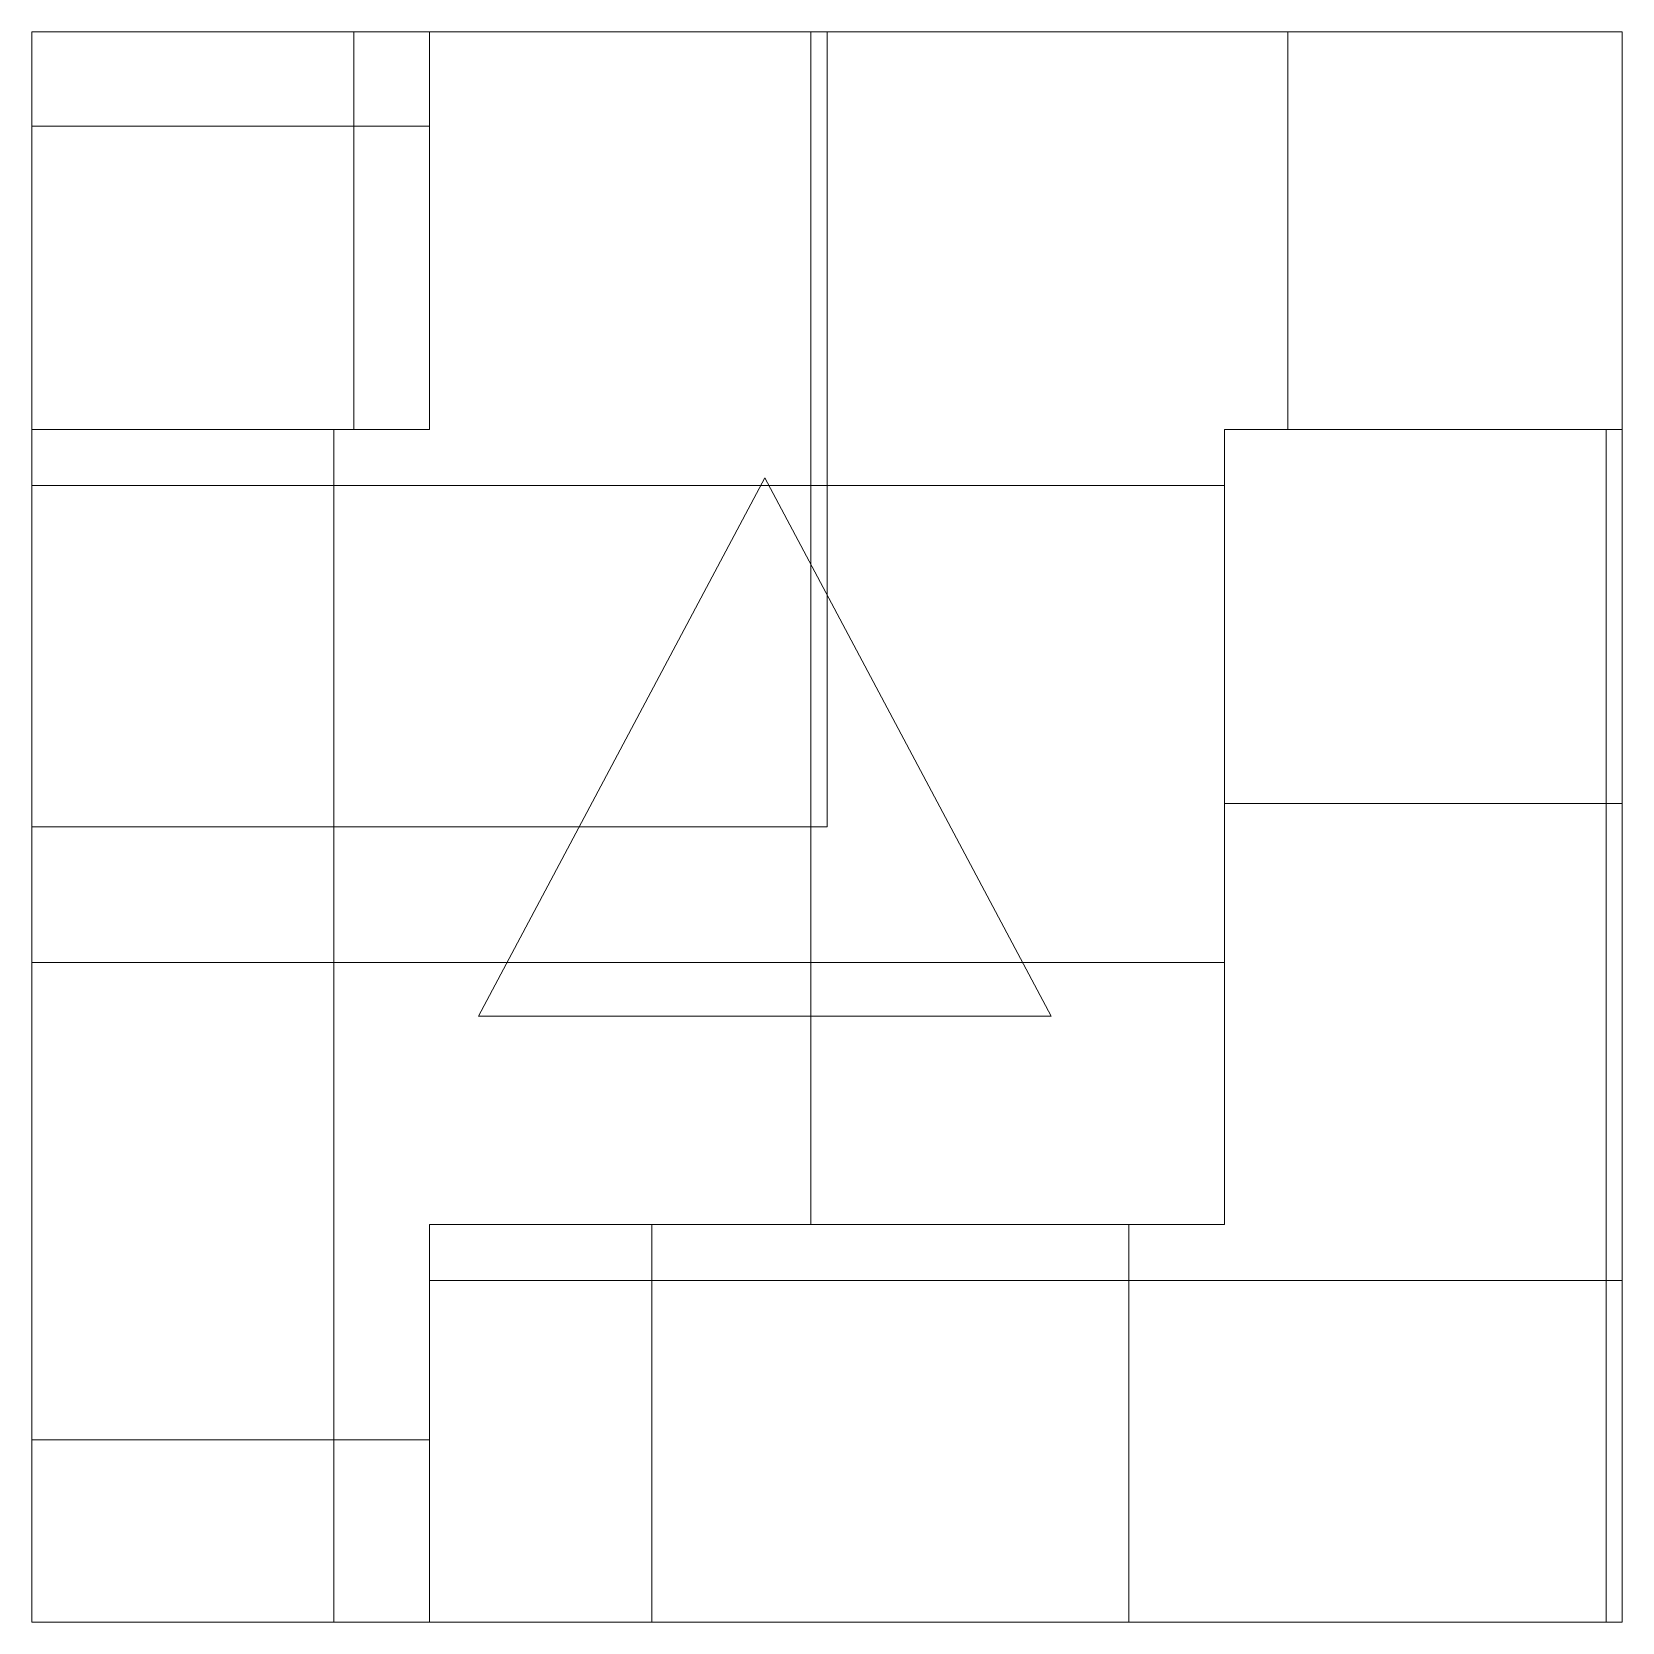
# Model space of a CAD drawing. Header units: millimetres. Extents: x -12447 to 83753, y -46415 to 46712.
# Drawn here: x 79987 to 81987, y -3131 to -1131 of the extents above; entities that cross this region are included whole.
import ezdxf

# ---------------------------------------------------------------- set-up
doc = ezdxf.new("R2010")
doc.units = ezdxf.units.MM
doc.layers.add('Линии', color=7, linetype='Continuous', lineweight=9, true_color=0x00a600)
doc.layers.add('Узлы', color=7, linetype='Continuous', lineweight=18)
pattern_1 = [(0, (57566.75, -2902.3), (0, 600), []), (90, (57566.75, -2902.3), (-600, 4e-14), [])]

msp = doc.modelspace()

# ---------------------------------------------------------------- hatches: boundary and pattern name
at = {"layer": 'Узлы', "lineweight": 9, "true_color": 0x808080}
h = msp.add_hatch(dxfattribs=at)
h.set_pattern_fill('FP_190', color=8, style=0, pattern_type=2)
h.set_pattern_definition([(0, (76892.15, -250.5), (0, 500), []), (90, (76892.15, -250.5), (-500, 3e-14), [])])
h.paths.add_polyline_path([(80049.807, -1631.435), (80487.451, -1631.435), (80487.451, -1131.435), (79987.451, -1131.435), (79987.451, -1631.435)])
h = msp.add_hatch(dxfattribs=at)
h.set_pattern_fill('FP_193', color=8, style=0, pattern_type=2)
h.set_pattern_definition(pattern_1)
h.paths.add_polyline_path([(79987.451, -2131.435), (80987.451, -2131.435), (80987.451, -1131.435), (80487.451, -1131.435), (80487.451, -1631.435), (79987.451, -1631.435)])
h = msp.add_hatch(dxfattribs=at)
h.set_pattern_fill('FP_193', color=8, style=0, pattern_type=2)
h.set_pattern_definition(pattern_1)
h.paths.add_polyline_path([(80487.451, -3131.435), (80487.451, -2631.435), (81487.451, -2631.435), (81487.451, -1631.435), (81987.451, -1631.435), (81987.451, -1131.435), (80987.451, -1131.435), (80987.451, -2131.435), (79987.451, -2131.435), (79987.451, -3131.435), (80049.807, -3131.435)])
h = msp.add_hatch(dxfattribs=at)
h.set_pattern_fill('FP_194', color=8, style=0, pattern_type=2)
h.set_pattern_definition([(0, (58566.75, -3902.3), (0, 600), []), (90, (58566.75, -3902.3), (-600, 4e-14), [])])
h.paths.add_polyline_path([(80987.451, -3131.435), (81987.451, -3131.435), (81987.451, -1631.435), (81487.451, -1631.435), (81487.451, -2631.435), (80487.451, -2631.435), (80487.451, -3131.435)])

# ---------------------------------------------------------------- linework, layer by layer
at = {"layer": 'Линии', "color": 7}
for p, q in [((80487.451, -1131.435), (79987.451, -1131.435)), ((79987.451, -1131.435), (79987.451, -1631.435)), ((80987.451, -1131.435), (80487.451, -1131.435)), ((80487.451, -1131.435), (80487.451, -1631.435)), ((81487.451, -1131.435), (80987.451, -1131.435)), ((80987.451, -1131.435), (80987.451, -2131.435)), ((81987.451, -1131.435), (81487.451, -1131.435)), ((81987.451, -1631.435), (81987.451, -1131.435)), ((80487.451, -1631.435), (79987.451, -1631.435)), ((79987.451, -1631.435), (79987.451, -2131.435)), ((81987.451, -1631.435), (81487.451, -1631.435)), ((81487.451, -1631.435), (81487.451, -2631.435)), ((81987.451, -3131.435), (81987.451, -1631.435)), ((79987.451, -2131.435), (79987.451, -3131.435)), ((80987.451, -2131.435), (79987.451, -2131.435)), ((81487.451, -2631.435), (80487.451, -2631.435)), ((80487.451, -2631.435), (80487.451, -3131.435)), ((79987.451, -3131.435), (80487.451, -3131.435)), ((80487.451, -3131.435), (81987.451, -3131.435))]:
    msp.add_line(p, q, dxfattribs=at)
at = {"layer": 'Линии', "color": 1, "true_color": 0xff0000}
for p, q in [((80549.36, -2369.291), (80909.36, -1692.23)), ((81269.36, -2369.291), (80909.36, -1692.23)), ((80549.36, -2369.291), (81269.36, -2369.291))]:
    msp.add_line(p, q, dxfattribs=at)

doc.saveas('drawing.dxf')
